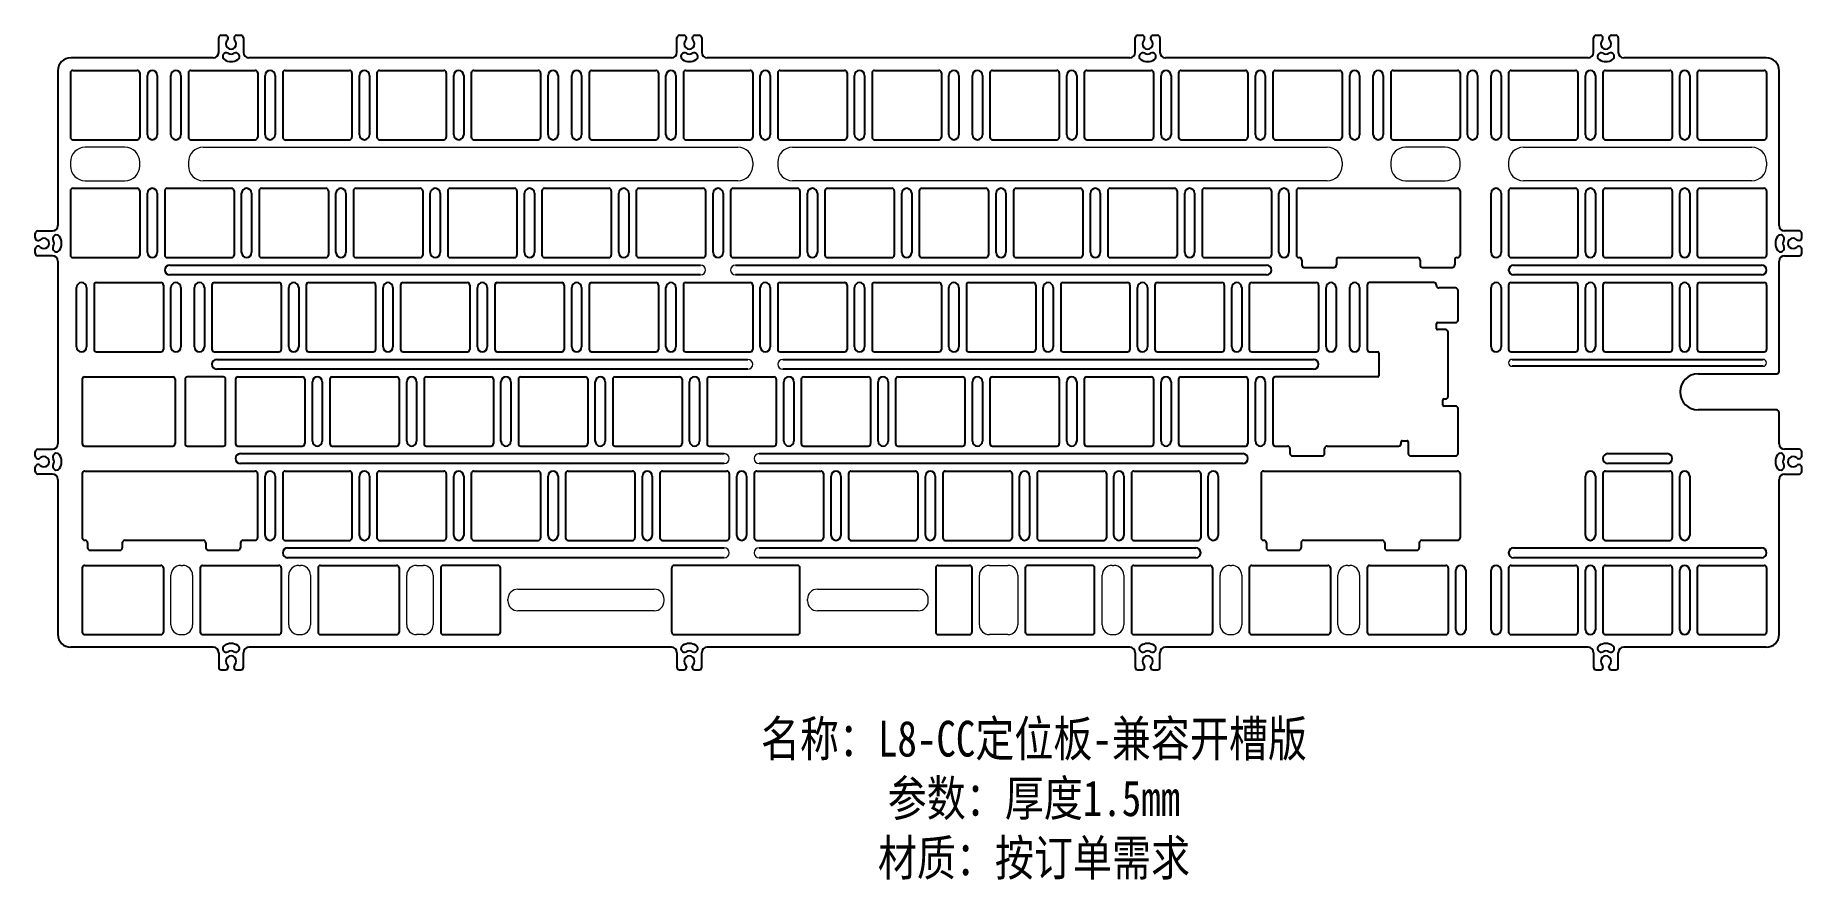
# Model space of a CAD drawing. Header units: millimetres. Extents: x 13785 to 14142, y -368 to -197.
import ezdxf

# ---------------------------------------------------------------- set-up
doc = ezdxf.new("R2010")
doc.units = ezdxf.units.MM
doc.layers.add('图框', color=7, linetype='Continuous')
doc.layers.add('标注', color=3, linetype='Continuous', lineweight=9)
doc.styles.add('宋体', font='', dxfattribs={"width": 0.8})
doc.styles.get('宋体').set_extended_font_data('SimSun')

msp = doc.modelspace()

# ---------------------------------------------------------------- texts
at = {"layer": '图框', "insert": (13987.15, -351.99), "char_height": 7.2236, "width": 176.8813, "attachment_point": 5, "style": '宋体'}
msp.add_mtext('{\\C2;名称：L8-CC定位板-兼容开槽版\\P参数：厚度1.5mm\\P材质：按订单需求}', dxfattribs=at)

# ---------------------------------------------------------------- blocks, each defined once
blk = doc.blocks.new('dwbhcjjrk')
at = {"color": 7, "linetype": 'Continuous'}
for p, q in [((45104.66, -5208.81), (45104.66, -5221.81)), ((45118.16, -5208.31), (45105.16, -5208.31)), ((45118.66, -5208.9), (45118.66, -5208.81)), ((45122.52, -5209.4), (45119.16, -5209.4)), ((45123.02, -5215.9), (45123.02, -5209.9)), ((45118.66, -5217.63), (45118.66, -5216.6)), ((45118.86, -5216.4), (45122.52, -5216.4)), ((45120.52, -5217.83), (45118.86, -5217.83)), ((45121.02, -5231.33), (45121.02, -5218.33)), ((45105.16, -5222.31), (45106.82, -5222.31)), ((45107.02, -5222.51), (45107.02, -5227.16)), ((45085.61, -5227.86), (45085.61, -5240.86)), ((45106.82, -5227.36), (45086.11, -5227.36)), ((45119.95, -5233.07), (45119.95, -5232.03)), ((45120.15, -5231.83), (45120.52, -5231.83)), ((45122.52, -5233.27), (45120.15, -5233.27)), ((45123.02, -5242.86), (45123.02, -5233.77)), ((45086.11, -5241.36), (45088.57, -5241.36)), ((45096.57, -5241.36), (45111.01, -5241.36)), ((45111.51, -5240.86), (45111.51, -5240.47)), ((45111.71, -5240.27), (45112.75, -5240.27)), ((45112.95, -5240.47), (45112.95, -5242.86)), ((45089.07, -5241.86), (45089.07, -5242.86)), ((45089.57, -5243.36), (45095.57, -5243.36)), ((45096.07, -5242.86), (45096.07, -5241.86)), ((45113.45, -5243.36), (45122.52, -5243.36))]:
    blk.add_line(p, q, dxfattribs=at)
for centre, radius, start, end in [((45105.16, -5208.81), 0.5, 90, 180), ((45118.16, -5208.81), 0.5, 0, 90), ((45119.16, -5208.9), 0.5, 180, 270), ((45122.52, -5209.9), 0.5, 0, 90), ((45118.86, -5216.6), 0.2, 90, 180), ((45122.52, -5215.9), 0.5, 270, 0), ((45118.86, -5217.63), 0.2, 180, 270), ((45120.52, -5218.33), 0.5, 0, 90), ((45105.16, -5221.81), 0.5, 180, 270), ((45106.82, -5222.51), 0.2, 0, 90), ((45106.82, -5227.16), 0.2, 270, 0), ((45086.11, -5227.86), 0.5, 90, 180), ((45120.15, -5232.03), 0.2, 90, 180), ((45120.15, -5233.07), 0.2, 180, 270), ((45120.52, -5231.33), 0.5, 270, 0), ((45122.52, -5233.77), 0.5, 0, 90), ((45086.11, -5240.86), 0.5, 180, 270), ((45088.57, -5241.86), 0.5, 0, 90), ((45096.57, -5241.86), 0.5, 90, 180), ((45111.01, -5240.86), 0.5, 270, 0), ((45111.71, -5240.47), 0.2, 90, 180), ((45112.75, -5240.47), 0.2, 0, 90), ((45089.57, -5242.86), 0.5, 180, 270), ((45095.57, -5242.86), 0.5, 270, 0), ((45113.45, -5242.86), 0.5, 180, 270), ((45122.52, -5242.86), 0.5, 270, 0)]:
    blk.add_arc(centre, radius, start, end, dxfattribs=at)
blk = doc.blocks.new('zsjrkk')
at = {"color": 7}
for p, q in [((45276.46, -5380.32), (45276.46, -5393.32)), ((45276.96, -5379.82), (45311.39, -5379.82)), ((45311.89, -5380.32), (45311.89, -5393.32)), ((45276.96, -5393.82), (45277.05, -5393.82)), ((45277.55, -5394.32), (45277.55, -5395.32)), ((45284.55, -5394.32), (45284.55, -5395.32)), ((45285.05, -5393.82), (45300.93, -5393.82)), ((45301.43, -5394.32), (45301.43, -5395.32)), ((45308.43, -5394.32), (45308.43, -5395.32)), ((45308.93, -5393.82), (45311.39, -5393.82)), ((45278.05, -5395.82), (45284.05, -5395.82)), ((45301.93, -5395.82), (45307.93, -5395.82))]:
    blk.add_line(p, q, dxfattribs=at)
for centre, start, end in [((45276.96, -5380.32), 90, 180), ((45311.39, -5380.32), 0, 90), ((45276.96, -5393.32), 180, 270), ((45277.05, -5394.32), 0, 90), ((45285.05, -5394.32), 90, 180), ((45300.93, -5394.32), 0, 90), ((45308.93, -5394.32), 90, 180), ((45311.39, -5393.32), 270, 0), ((45278.05, -5395.32), 180, 270), ((45284.05, -5395.32), 270, 0), ((45301.93, -5395.32), 180, 270), ((45307.93, -5395.32), 270, 0)]:
    blk.add_arc(centre, 0.5, start, end, dxfattribs=at)
blk = doc.blocks.new('tgjrkk')
at = {"color": 7}
for p, q in [((45403.93, -5423.5), (45403.93, -5436.5)), ((45404.43, -5423), (45436.48, -5423)), ((45436.98, -5423.5), (45436.98, -5436.5)), ((45404.43, -5437), (45404.51, -5437)), ((45405.01, -5437.5), (45405.01, -5438.5)), ((45412.01, -5437.5), (45412.01, -5438.5)), ((45412.51, -5437), (45428.39, -5437)), ((45428.89, -5437.5), (45428.89, -5438.5)), ((45435.89, -5437.5), (45435.89, -5438.5)), ((45436.39, -5437), (45436.48, -5437)), ((45405.51, -5439), (45411.51, -5439)), ((45429.39, -5439), (45435.39, -5439))]:
    blk.add_line(p, q, dxfattribs=at)
for centre, start, end in [((45404.43, -5423.5), 90, 180), ((45436.48, -5423.5), 0, 90), ((45404.43, -5436.5), 180, 270), ((45404.51, -5437.5), 0, 90), ((45412.51, -5437.5), 90, 180), ((45428.39, -5437.5), 0, 90), ((45436.39, -5437.5), 90, 180), ((45436.48, -5436.5), 270, 0), ((45405.51, -5438.5), 180, 270), ((45411.51, -5438.5), 270, 0), ((45429.39, -5438.5), 180, 270), ((45435.39, -5438.5), 270, 0)]:
    blk.add_arc(centre, 0.5, start, end, dxfattribs=at)
blk = doc.blocks.new('ysjrzkk')
at = {"color": 7}
for p, q in [((45482.37, -5519.48), (45521.57, -5519.48)), ((45481.87, -5519.98), (45481.87, -5532.98)), ((45522.07, -5519.98), (45522.07, -5532.98)), ((45482.37, -5533.48), (45482.46, -5533.48)), ((45482.96, -5533.98), (45482.96, -5534.98)), ((45489.96, -5533.98), (45489.96, -5534.98)), ((45490.46, -5533.48), (45506.34, -5533.48)), ((45506.84, -5533.98), (45506.84, -5534.98)), ((45513.84, -5533.98), (45513.84, -5534.98)), ((45514.34, -5533.48), (45521.57, -5533.48)), ((45483.46, -5535.48), (45489.46, -5535.48)), ((45507.34, -5535.48), (45513.34, -5535.48))]:
    blk.add_line(p, q, dxfattribs=at)
for centre, start, end in [((45482.37, -5519.98), 90, 180), ((45521.57, -5519.98), 0, 90), ((45482.37, -5532.98), 180, 270), ((45482.46, -5533.98), 0, 90), ((45490.46, -5533.98), 90, 180), ((45506.34, -5533.98), 0, 90), ((45514.34, -5533.98), 90, 180), ((45521.57, -5532.98), 270, 0), ((45483.46, -5534.98), 180, 270), ((45489.46, -5534.98), 270, 0), ((45507.34, -5534.98), 180, 270), ((45513.34, -5534.98), 270, 0)]:
    blk.add_arc(centre, 0.5, start, end, dxfattribs=at)

# ---------------------------------------------------------------- linework, layer by layer
at = {"color": 7, "linetype": 'Continuous'}
for p, q in [((13822.47, -200.85), (13822.47, -197.9)), ((13822.97, -197.4), (13823.87, -197.4)), ((13824.37, -198.06), (13824.37, -197.9)), ((13825.57, -197.9), (13825.57, -198.06)), ((13826.07, -197.4), (13826.97, -197.4)), ((13827.47, -197.9), (13827.47, -200.85)), ((13915.04, -200.85), (13915.04, -197.9)), ((13915.54, -197.4), (13916.44, -197.4)), ((13916.94, -198.06), (13916.94, -197.9)), ((13918.14, -197.9), (13918.14, -198.06)), ((13918.64, -197.4), (13919.54, -197.4)), ((13920.04, -197.9), (13920.04, -200.85)), ((14007.61, -200.85), (14007.61, -197.9)), ((14008.11, -197.4), (14009.01, -197.4)), ((14009.51, -198.06), (14009.51, -197.9)), ((14010.71, -197.9), (14010.71, -198.06)), ((14011.21, -197.4), (14012.11, -197.4)), ((14012.61, -197.9), (14012.61, -200.85)), ((14100.19, -200.85), (14100.19, -197.9)), ((14100.69, -197.4), (14101.59, -197.4)), ((14102.09, -198.06), (14102.09, -197.9)), ((14103.29, -197.9), (14103.29, -198.06)), ((14103.79, -197.4), (14104.69, -197.4)), ((14105.19, -197.9), (14105.19, -200.85)), ((13821.37, -201.95), (13792.57, -201.95)), ((13913.94, -201.95), (13828.57, -201.95)), ((14006.51, -201.95), (13921.14, -201.95)), ((14099.09, -201.95), (14013.71, -201.95)), ((14135.09, -201.95), (14106.29, -201.95)), ((13789.97, -204.55), (13789.97, -235.85)), ((13792.52, -205), (13792.52, -218)), ((13793.02, -204.5), (13806.02, -204.5)), ((13806.52, -205), (13806.52, -218)), ((13816.34, -205), (13816.34, -218)), ((13816.84, -204.5), (13829.84, -204.5)), ((13830.34, -205), (13830.34, -218)), ((13835.39, -205), (13835.39, -218)), ((13835.89, -204.5), (13848.89, -204.5)), ((13849.39, -205), (13849.39, -218)), ((13854.44, -205), (13854.44, -218)), ((13854.94, -204.5), (13867.94, -204.5)), ((13868.44, -205), (13868.44, -218)), ((13873.49, -205), (13873.49, -218)), ((13873.99, -204.5), (13886.99, -204.5)), ((13887.49, -205), (13887.49, -218)), ((13897.3, -205), (13897.3, -218)), ((13897.8, -204.5), (13910.8, -204.5)), ((13911.3, -205), (13911.3, -218)), ((13916.35, -205), (13916.35, -218)), ((13916.85, -204.5), (13929.85, -204.5)), ((13930.35, -205), (13930.35, -218)), ((13935.4, -205), (13935.4, -218)), ((13935.9, -204.5), (13948.9, -204.5)), ((13949.4, -205), (13949.4, -218)), ((13954.45, -205), (13954.45, -218)), ((13954.95, -204.5), (13967.95, -204.5)), ((13968.45, -205), (13968.45, -218)), ((13978.26, -205), (13978.26, -218)), ((13978.76, -204.5), (13991.76, -204.5)), ((13992.26, -205), (13992.26, -218)), ((13997.31, -205), (13997.31, -218)), ((13997.81, -204.5), (14010.81, -204.5)), ((14011.31, -205), (14011.31, -218)), ((14016.36, -205), (14016.36, -218)), ((14016.86, -204.5), (14029.86, -204.5)), ((14030.36, -205), (14030.36, -218)), ((14035.41, -205), (14035.41, -218)), ((14035.91, -204.5), (14048.91, -204.5)), ((14049.41, -205), (14049.41, -218)), ((14059.22, -205), (14059.22, -218)), ((14059.72, -204.5), (14072.72, -204.5)), ((14073.22, -205), (14073.22, -218)), ((14083.04, -205), (14083.04, -218)), ((14083.54, -204.5), (14096.54, -204.5)), ((14097.04, -205), (14097.04, -218)), ((14102.09, -205), (14102.09, -218)), ((14102.59, -204.5), (14115.59, -204.5)), ((14116.09, -205), (14116.09, -218)), ((14121.14, -205), (14121.14, -218)), ((14121.64, -204.5), (14134.64, -204.5)), ((14135.14, -205), (14135.14, -218)), ((14137.69, -235.85), (14137.69, -204.55)), ((13793.02, -218.5), (13806.02, -218.5)), ((13816.84, -218.5), (13829.84, -218.5)), ((13835.89, -218.5), (13848.89, -218.5)), ((13854.94, -218.5), (13867.94, -218.5)), ((13873.99, -218.5), (13886.99, -218.5)), ((13897.8, -218.5), (13910.8, -218.5)), ((13916.85, -218.5), (13929.85, -218.5)), ((13935.9, -218.5), (13948.9, -218.5)), ((13954.95, -218.5), (13967.95, -218.5)), ((13978.76, -218.5), (13991.76, -218.5)), ((13997.81, -218.5), (14010.81, -218.5)), ((14016.86, -218.5), (14029.86, -218.5)), ((14035.91, -218.5), (14048.91, -218.5)), ((14059.72, -218.5), (14072.72, -218.5)), ((14083.54, -218.5), (14096.54, -218.5)), ((14102.59, -218.5), (14115.59, -218.5)), ((14121.64, -218.5), (14134.64, -218.5)), ((13793.02, -228.32), (13806.02, -228.32)), ((13812.07, -228.32), (13825.07, -228.32)), ((13831.12, -228.32), (13844.12, -228.32)), ((13850.17, -228.32), (13863.17, -228.32)), ((13869.22, -228.32), (13882.22, -228.32)), ((13888.27, -228.32), (13901.27, -228.32)), ((13907.32, -228.32), (13920.32, -228.32)), ((13926.37, -228.32), (13939.37, -228.32)), ((13945.42, -228.32), (13958.42, -228.32)), ((13964.47, -228.32), (13977.47, -228.32)), ((13983.52, -228.32), (13996.52, -228.32)), ((14002.57, -228.32), (14015.57, -228.32)), ((14021.62, -228.32), (14034.62, -228.32)), ((14083.54, -228.32), (14096.54, -228.32)), ((14102.59, -228.32), (14115.59, -228.32)), ((14121.64, -228.32), (14134.64, -228.32)), ((13792.52, -228.82), (13792.52, -241.82)), ((13806.52, -228.82), (13806.52, -241.82)), ((13811.57, -228.82), (13811.57, -241.82)), ((13825.57, -228.82), (13825.57, -241.82)), ((13830.62, -228.82), (13830.62, -241.82)), ((13844.62, -228.82), (13844.62, -241.82)), ((13849.67, -228.82), (13849.67, -241.82)), ((13863.67, -228.82), (13863.67, -241.82)), ((13868.72, -228.82), (13868.72, -241.82)), ((13882.72, -228.82), (13882.72, -241.82)), ((13887.77, -228.82), (13887.77, -241.82)), ((13901.77, -228.82), (13901.77, -241.82)), ((13906.82, -228.82), (13906.82, -241.82)), ((13920.82, -228.82), (13920.82, -241.82)), ((13925.87, -228.82), (13925.87, -241.82)), ((13939.87, -228.82), (13939.87, -241.82)), ((13944.92, -228.82), (13944.92, -241.82)), ((13958.92, -228.82), (13958.92, -241.82)), ((13963.97, -228.82), (13963.97, -241.82)), ((13977.97, -228.82), (13977.97, -241.82)), ((13983.02, -228.82), (13983.02, -241.82)), ((13997.02, -228.82), (13997.02, -241.82)), ((14002.07, -228.82), (14002.07, -241.82)), ((14016.07, -228.82), (14016.07, -241.82)), ((14021.12, -228.82), (14021.12, -241.82)), ((14035.12, -228.82), (14035.12, -241.82)), ((14083.04, -228.82), (14083.04, -241.82)), ((14097.04, -228.82), (14097.04, -241.82)), ((14102.09, -228.82), (14102.09, -241.82)), ((14116.09, -228.82), (14116.09, -241.82)), ((14121.14, -228.82), (14121.14, -241.82)), ((14135.14, -228.82), (14135.14, -241.82)), ((13785.42, -238.35), (13785.42, -237.45)), ((13785.92, -236.95), (13788.87, -236.95)), ((13785.92, -238.85), (13786.08, -238.85)), ((14141.74, -236.95), (14138.79, -236.95)), ((14141.74, -238.85), (14141.58, -238.85)), ((14142.24, -238.35), (14142.24, -237.45)), ((13785.42, -241.45), (13785.42, -240.55)), ((13786.08, -240.05), (13785.92, -240.05)), ((13788.87, -241.95), (13785.92, -241.95)), ((13793.02, -242.32), (13806.02, -242.32)), ((13812.07, -242.32), (13825.07, -242.32)), ((13831.12, -242.32), (13844.12, -242.32)), ((13850.17, -242.32), (13863.17, -242.32)), ((13869.22, -242.32), (13882.22, -242.32)), ((13888.27, -242.32), (13901.27, -242.32)), ((13907.32, -242.32), (13920.32, -242.32)), ((13926.37, -242.32), (13939.37, -242.32)), ((13945.42, -242.32), (13958.42, -242.32)), ((13964.47, -242.32), (13977.47, -242.32)), ((13983.52, -242.32), (13996.52, -242.32)), ((14002.57, -242.32), (14015.57, -242.32)), ((14021.62, -242.32), (14034.62, -242.32)), ((14083.54, -242.32), (14096.54, -242.32)), ((14102.59, -242.32), (14115.59, -242.32)), ((14121.64, -242.32), (14134.64, -242.32)), ((14138.79, -241.95), (14141.74, -241.95)), ((14141.58, -240.05), (14141.74, -240.05)), ((14142.24, -241.45), (14142.24, -240.55)), ((13789.97, -243.05), (13789.97, -279.97)), ((14137.69, -265.32), (14137.69, -243.05)), ((13797.29, -247.87), (13797.29, -260.87)), ((13797.79, -247.37), (13810.79, -247.37)), ((13811.29, -247.87), (13811.29, -260.87)), ((13821.1, -247.87), (13821.1, -260.87)), ((13821.6, -247.37), (13834.6, -247.37)), ((13835.1, -247.87), (13835.1, -260.87)), ((13840.15, -247.87), (13840.15, -260.87)), ((13840.65, -247.37), (13853.65, -247.37)), ((13854.15, -247.87), (13854.15, -260.87)), ((13859.2, -247.87), (13859.2, -260.87)), ((13859.7, -247.37), (13872.7, -247.37)), ((13873.2, -247.87), (13873.2, -260.87)), ((13878.25, -247.87), (13878.25, -260.87)), ((13878.75, -247.37), (13891.75, -247.37)), ((13892.25, -247.87), (13892.25, -260.87)), ((13897.3, -247.87), (13897.3, -260.87)), ((13897.8, -247.37), (13910.8, -247.37)), ((13911.3, -247.87), (13911.3, -260.87)), ((13916.35, -247.87), (13916.35, -260.87)), ((13916.85, -247.37), (13929.85, -247.37)), ((13930.35, -247.87), (13930.35, -260.87)), ((13935.4, -247.87), (13935.4, -260.87)), ((13935.9, -247.37), (13948.9, -247.37)), ((13949.4, -247.87), (13949.4, -260.87)), ((13954.45, -247.87), (13954.45, -260.87)), ((13954.95, -247.37), (13967.95, -247.37)), ((13968.45, -247.87), (13968.45, -260.87)), ((13973.5, -247.87), (13973.5, -260.87)), ((13974, -247.37), (13987, -247.37)), ((13987.5, -247.87), (13987.5, -260.87)), ((13992.55, -247.87), (13992.55, -260.87)), ((13993.05, -247.37), (14006.05, -247.37)), ((14006.55, -247.87), (14006.55, -260.87)), ((14011.6, -247.87), (14011.6, -260.87)), ((14012.1, -247.37), (14025.1, -247.37)), ((14025.6, -247.87), (14025.6, -260.87)), ((14030.65, -247.87), (14030.65, -260.87)), ((14031.15, -247.37), (14044.15, -247.37)), ((14044.65, -247.87), (14044.65, -260.87)), ((14083.04, -247.87), (14083.04, -260.87)), ((14083.54, -247.37), (14096.54, -247.37)), ((14097.04, -247.87), (14097.04, -260.87)), ((14102.09, -247.87), (14102.09, -260.87)), ((14102.59, -247.37), (14115.59, -247.37)), ((14116.09, -247.87), (14116.09, -260.87)), ((14121.14, -247.87), (14121.14, -260.87)), ((14121.64, -247.37), (14134.64, -247.37)), ((14135.14, -247.87), (14135.14, -260.87)), ((13797.79, -261.37), (13810.79, -261.37)), ((13821.6, -261.37), (13834.6, -261.37)), ((13840.65, -261.37), (13853.65, -261.37)), ((13859.7, -261.37), (13872.7, -261.37)), ((13878.75, -261.37), (13891.75, -261.37)), ((13897.8, -261.37), (13910.8, -261.37)), ((13916.85, -261.37), (13929.85, -261.37)), ((13935.9, -261.37), (13948.9, -261.37)), ((13954.95, -261.37), (13967.95, -261.37)), ((13974, -261.37), (13987, -261.37)), ((13993.05, -261.37), (14006.05, -261.37)), ((14012.1, -261.37), (14025.1, -261.37)), ((14031.15, -261.37), (14044.15, -261.37)), ((14083.54, -261.37), (14096.54, -261.37)), ((14102.59, -261.37), (14115.59, -261.37)), ((14121.64, -261.37), (14134.64, -261.37)), ((13794.9, -266.92), (13794.9, -279.92)), ((13795.4, -266.42), (13813.17, -266.42)), ((13813.67, -266.92), (13813.67, -279.92)), ((13815.67, -266.92), (13815.67, -279.92)), ((13823.36, -266.42), (13816.17, -266.42)), ((13823.86, -279.92), (13823.86, -266.92)), ((13825.86, -266.92), (13825.86, -279.92)), ((13826.36, -266.42), (13839.36, -266.42)), ((13839.86, -266.92), (13839.86, -279.92)), ((13844.91, -266.92), (13844.91, -279.92)), ((13845.41, -266.42), (13858.41, -266.42)), ((13858.91, -266.92), (13858.91, -279.92)), ((13863.96, -266.92), (13863.96, -279.92)), ((13864.46, -266.42), (13877.46, -266.42)), ((13877.96, -266.92), (13877.96, -279.92)), ((13883.01, -266.92), (13883.01, -279.92)), ((13883.51, -266.42), (13896.51, -266.42)), ((13897.01, -266.92), (13897.01, -279.92)), ((13902.06, -266.92), (13902.06, -279.92)), ((13902.56, -266.42), (13915.56, -266.42)), ((13916.06, -266.92), (13916.06, -279.92)), ((13921.11, -266.92), (13921.11, -279.92)), ((13921.61, -266.42), (13934.61, -266.42)), ((13935.11, -266.92), (13935.11, -279.92)), ((13940.16, -266.92), (13940.16, -279.92)), ((13940.66, -266.42), (13953.66, -266.42)), ((13954.16, -266.92), (13954.16, -279.92)), ((13959.21, -266.92), (13959.21, -279.92)), ((13959.71, -266.42), (13972.71, -266.42)), ((13973.21, -266.92), (13973.21, -279.92)), ((13978.26, -266.92), (13978.26, -279.92)), ((13978.76, -266.42), (13991.76, -266.42)), ((13992.26, -266.92), (13992.26, -279.92)), ((13997.31, -266.92), (13997.31, -279.92)), ((13997.81, -266.42), (14010.81, -266.42)), ((14011.31, -266.92), (14011.31, -279.92)), ((14016.36, -266.92), (14016.36, -279.92)), ((14016.86, -266.42), (14029.86, -266.42)), ((14030.36, -266.92), (14030.36, -279.92)), ((14121.34, -265.82), (14137.19, -265.82)), ((14137.19, -273.12), (14121.34, -273.12)), ((14137.69, -279.97), (14137.69, -273.62)), ((13785.42, -282.47), (13785.42, -281.57)), ((13785.92, -281.07), (13788.87, -281.07)), ((13795.4, -280.42), (13813.17, -280.42)), ((13816.17, -280.42), (13823.36, -280.42)), ((13826.36, -280.42), (13839.36, -280.42)), ((13845.41, -280.42), (13858.41, -280.42)), ((13864.46, -280.42), (13877.46, -280.42)), ((13883.51, -280.42), (13896.51, -280.42)), ((13902.56, -280.42), (13915.56, -280.42)), ((13921.61, -280.42), (13934.61, -280.42)), ((13940.66, -280.42), (13953.66, -280.42)), ((13959.71, -280.42), (13972.71, -280.42)), ((13978.76, -280.42), (13991.76, -280.42)), ((13997.81, -280.42), (14010.81, -280.42)), ((14016.86, -280.42), (14029.86, -280.42)), ((14141.74, -281.07), (14138.79, -281.07)), ((14142.24, -282.47), (14142.24, -281.57)), ((13785.42, -285.57), (13785.42, -284.67)), ((13785.92, -282.97), (13786.08, -282.97)), ((13786.08, -284.17), (13785.92, -284.17)), ((14141.74, -282.97), (14141.58, -282.97)), ((14141.58, -284.17), (14141.74, -284.17)), ((14142.24, -285.57), (14142.24, -284.67)), ((13788.87, -286.07), (13785.92, -286.07)), ((13789.97, -287.17), (13789.97, -318.47)), ((13835.39, -285.97), (13835.39, -298.97)), ((13835.89, -285.47), (13848.89, -285.47)), ((13849.39, -285.97), (13849.39, -298.97)), ((13854.44, -285.97), (13854.44, -298.97)), ((13854.94, -285.47), (13867.94, -285.47)), ((13868.44, -285.97), (13868.44, -298.97)), ((13873.49, -285.97), (13873.49, -298.97)), ((13873.99, -285.47), (13886.99, -285.47)), ((13887.49, -285.97), (13887.49, -298.97)), ((13892.54, -285.97), (13892.54, -298.97)), ((13893.04, -285.47), (13906.04, -285.47)), ((13906.54, -285.97), (13906.54, -298.97)), ((13911.59, -285.97), (13911.59, -298.97)), ((13912.09, -285.47), (13925.09, -285.47)), ((13925.59, -285.97), (13925.59, -298.97)), ((13930.64, -285.97), (13930.64, -298.97)), ((13931.14, -285.47), (13944.14, -285.47)), ((13944.64, -285.97), (13944.64, -298.97)), ((13949.69, -285.97), (13949.69, -298.97)), ((13950.19, -285.47), (13963.19, -285.47)), ((13963.69, -285.97), (13963.69, -298.97)), ((13968.74, -285.97), (13968.74, -298.97)), ((13969.24, -285.47), (13982.24, -285.47)), ((13982.74, -285.97), (13982.74, -298.97)), ((13987.79, -285.97), (13987.79, -298.97)), ((13988.29, -285.47), (14001.29, -285.47)), ((14001.79, -285.97), (14001.79, -298.97)), ((14006.84, -285.97), (14006.84, -298.97)), ((14007.34, -285.47), (14020.34, -285.47)), ((14020.84, -285.97), (14020.84, -298.97)), ((14102.09, -285.97), (14102.09, -298.97)), ((14102.59, -285.47), (14115.59, -285.47)), ((14116.09, -285.97), (14116.09, -298.97)), ((14137.69, -318.47), (14137.69, -287.17)), ((14138.79, -286.07), (14141.74, -286.07)), ((13835.89, -299.47), (13848.89, -299.47)), ((13854.94, -299.47), (13867.94, -299.47)), ((13873.99, -299.47), (13886.99, -299.47)), ((13893.04, -299.47), (13906.04, -299.47)), ((13912.09, -299.47), (13925.09, -299.47)), ((13931.14, -299.47), (13944.14, -299.47)), ((13950.19, -299.47), (13963.19, -299.47)), ((13969.24, -299.47), (13982.24, -299.47)), ((13988.29, -299.47), (14001.29, -299.47)), ((14007.34, -299.47), (14020.34, -299.47)), ((14102.59, -299.47), (14115.59, -299.47)), ((13794.9, -305.02), (13794.9, -318.02)), ((13795.4, -304.52), (13810.79, -304.52)), ((13811.29, -305.02), (13811.29, -318.02)), ((13818.72, -305.02), (13818.72, -318.02)), ((13819.22, -304.52), (13834.6, -304.52)), ((13835.1, -305.02), (13835.1, -318.02)), ((13842.53, -305.02), (13842.53, -318.02)), ((13843.03, -304.52), (13858.41, -304.52)), ((13858.91, -305.02), (13858.91, -318.02)), ((13867.32, -305.02), (13867.32, -318.02)), ((13878.87, -304.52), (13867.82, -304.52)), ((13879.37, -318.02), (13879.37, -305.02)), ((13913.97, -318.02), (13913.97, -305.02)), ((13939.37, -304.52), (13914.47, -304.52)), ((13939.87, -318.02), (13939.87, -305.02)), ((13967.32, -305.02), (13967.32, -318.02)), ((13967.82, -304.52), (13974.12, -304.52)), ((13974.62, -305.02), (13974.62, -318.02)), ((13985.4, -305.02), (13985.4, -318.02)), ((13998.9, -304.52), (13985.9, -304.52)), ((13999.4, -318.02), (13999.4, -305.02)), ((14006.84, -305.02), (14006.84, -318.02)), ((14007.34, -304.52), (14022.72, -304.52)), ((14023.22, -305.02), (14023.22, -318.02)), ((14030.65, -305.02), (14030.65, -318.02)), ((14031.15, -304.52), (14046.53, -304.52)), ((14047.03, -305.02), (14047.03, -318.02)), ((14054.46, -305.02), (14054.46, -318.02)), ((14054.96, -304.52), (14070.34, -304.52)), ((14070.84, -305.02), (14070.84, -318.02)), ((14083.04, -305.02), (14083.04, -318.02)), ((14083.54, -304.52), (14096.54, -304.52)), ((14097.04, -305.02), (14097.04, -318.02)), ((14102.09, -305.02), (14102.09, -318.02)), ((14102.59, -304.52), (14115.59, -304.52)), ((14116.09, -305.02), (14116.09, -318.02)), ((14121.14, -305.02), (14121.14, -318.02)), ((14121.64, -304.52), (14134.64, -304.52)), ((14135.14, -305.02), (14135.14, -318.02)), ((13821.37, -321.07), (13792.57, -321.07)), ((13795.4, -318.52), (13810.79, -318.52)), ((13819.22, -318.52), (13834.6, -318.52)), ((13913.94, -321.07), (13828.57, -321.07)), ((13843.03, -318.52), (13858.41, -318.52)), ((13867.82, -318.52), (13878.88, -318.52)), ((13914.47, -318.52), (13939.37, -318.52)), ((14006.51, -321.07), (13921.14, -321.07)), ((13967.82, -318.52), (13974.12, -318.52)), ((13985.9, -318.52), (13998.9, -318.52)), ((14007.34, -318.52), (14022.72, -318.52)), ((14099.09, -321.07), (14013.71, -321.07)), ((14031.15, -318.52), (14046.53, -318.52)), ((14054.96, -318.52), (14070.34, -318.52)), ((14083.54, -318.52), (14096.54, -318.52)), ((14102.59, -318.52), (14115.59, -318.52)), ((14135.09, -321.07), (14106.29, -321.07)), ((14121.64, -318.52), (14134.64, -318.52)), ((13822.47, -322.17), (13822.47, -325.12)), ((13827.47, -325.12), (13827.47, -322.17)), ((13915.04, -322.17), (13915.04, -325.12)), ((13920.04, -325.12), (13920.04, -322.17)), ((14007.61, -322.17), (14007.61, -325.12)), ((14012.61, -325.12), (14012.61, -322.17)), ((14100.19, -322.17), (14100.19, -325.12)), ((14105.19, -325.12), (14105.19, -322.17)), ((13822.97, -325.62), (13823.87, -325.62)), ((13824.37, -324.96), (13824.37, -325.12)), ((13825.57, -325.12), (13825.57, -324.96)), ((13826.07, -325.62), (13826.97, -325.62)), ((13915.54, -325.62), (13916.44, -325.62)), ((13916.94, -324.96), (13916.94, -325.12)), ((13918.14, -325.12), (13918.14, -324.96)), ((13918.64, -325.62), (13919.54, -325.62)), ((14008.11, -325.62), (14009.01, -325.62)), ((14009.51, -324.96), (14009.51, -325.12)), ((14010.71, -325.12), (14010.71, -324.96)), ((14011.21, -325.62), (14012.11, -325.62)), ((14100.69, -325.62), (14101.59, -325.62)), ((14102.09, -324.96), (14102.09, -325.12)), ((14103.29, -325.12), (14103.29, -324.96)), ((14103.79, -325.62), (14104.69, -325.62))]:
    msp.add_line(p, q, dxfattribs=at)
at = {"color": 2, "linetype": 'Continuous'}
for p, q in [((13808.05, -217.5), (13808.05, -205.5)), ((13810.05, -205.5), (13810.05, -217.5)), ((13812.81, -217.5), (13812.81, -205.5)), ((13814.81, -205.5), (13814.81, -217.5)), ((13831.86, -217.5), (13831.86, -205.5)), ((13833.86, -205.5), (13833.86, -217.5)), ((13850.91, -217.5), (13850.91, -205.5)), ((13852.91, -205.5), (13852.91, -217.5)), ((13869.96, -217.5), (13869.96, -205.5)), ((13871.96, -205.5), (13871.96, -217.5)), ((13889.01, -217.5), (13889.01, -205.5)), ((13891.01, -205.5), (13891.01, -217.5)), ((13893.77, -217.5), (13893.77, -205.5)), ((13895.77, -205.5), (13895.77, -217.5)), ((13912.82, -217.5), (13912.82, -205.5)), ((13914.82, -205.5), (13914.82, -217.5)), ((13931.87, -217.5), (13931.87, -205.5)), ((13933.87, -205.5), (13933.87, -217.5)), ((13950.92, -217.5), (13950.92, -205.5)), ((13952.92, -205.5), (13952.92, -217.5)), ((13969.97, -217.5), (13969.97, -205.5)), ((13971.97, -205.5), (13971.97, -217.5)), ((13974.74, -217.5), (13974.74, -205.5)), ((13976.74, -205.5), (13976.74, -217.5)), ((13993.79, -217.5), (13993.79, -205.5)), ((13995.79, -205.5), (13995.79, -217.5)), ((14012.84, -217.5), (14012.84, -205.5)), ((14014.84, -205.5), (14014.84, -217.5)), ((14031.89, -217.5), (14031.89, -205.5)), ((14033.89, -205.5), (14033.89, -217.5)), ((14050.94, -217.5), (14050.94, -205.5)), ((14052.94, -205.5), (14052.94, -217.5)), ((14055.7, -217.5), (14055.7, -205.5)), ((14057.7, -205.5), (14057.7, -217.5)), ((14074.75, -217.5), (14074.75, -205.5)), ((14076.75, -205.5), (14076.75, -217.5)), ((14079.51, -217.5), (14079.51, -205.5)), ((14081.51, -205.5), (14081.51, -217.5)), ((14098.56, -217.5), (14098.56, -205.5)), ((14100.56, -205.5), (14100.56, -217.5)), ((14117.61, -217.5), (14117.61, -205.5)), ((14119.61, -205.5), (14119.61, -217.5)), ((13808.05, -241.32), (13808.05, -229.32)), ((13810.05, -229.32), (13810.05, -241.32)), ((13827.1, -241.32), (13827.1, -229.32)), ((13829.1, -229.32), (13829.1, -241.32)), ((13846.15, -241.32), (13846.15, -229.32)), ((13848.15, -229.32), (13848.15, -241.32)), ((13865.2, -241.32), (13865.2, -229.32)), ((13867.2, -229.32), (13867.2, -241.32)), ((13884.25, -241.32), (13884.25, -229.32)), ((13886.25, -229.32), (13886.25, -241.32)), ((13903.3, -241.32), (13903.3, -229.32)), ((13905.3, -229.32), (13905.3, -241.32)), ((13922.35, -241.32), (13922.35, -229.32)), ((13924.35, -229.32), (13924.35, -241.32)), ((13941.4, -241.32), (13941.4, -229.32)), ((13943.4, -229.32), (13943.4, -241.32)), ((13960.45, -241.32), (13960.45, -229.32)), ((13962.45, -229.32), (13962.45, -241.32)), ((13979.5, -241.32), (13979.5, -229.32)), ((13981.5, -229.32), (13981.5, -241.32)), ((13998.55, -241.32), (13998.55, -229.32)), ((14000.55, -229.32), (14000.55, -241.32)), ((14017.6, -241.32), (14017.6, -229.32)), ((14019.6, -229.32), (14019.6, -241.32)), ((14036.65, -241.32), (14036.65, -229.32)), ((14038.65, -229.32), (14038.65, -241.32)), ((14079.51, -241.32), (14079.51, -229.32)), ((14081.51, -229.32), (14081.51, -241.32)), ((14098.56, -241.32), (14098.56, -229.32)), ((14100.56, -229.32), (14100.56, -241.32)), ((14117.61, -241.32), (14117.61, -229.32)), ((14119.61, -229.32), (14119.61, -241.32)), ((13812.57, -243.84), (13919.82, -243.84)), ((13919.82, -245.84), (13812.57, -245.84)), ((13926.87, -243.84), (14034.12, -243.84)), ((14034.12, -245.84), (13926.87, -245.84)), ((14084.04, -243.84), (14134.14, -243.84)), ((14134.14, -245.84), (14084.04, -245.84)), ((13793.76, -260.37), (13793.76, -248.37)), ((13795.76, -248.37), (13795.76, -260.37)), ((13812.81, -260.37), (13812.81, -248.37)), ((13814.81, -248.37), (13814.81, -260.37)), ((13817.57, -260.37), (13817.57, -248.37)), ((13819.57, -248.37), (13819.57, -260.37)), ((13836.62, -260.37), (13836.62, -248.37)), ((13838.62, -248.37), (13838.62, -260.37)), ((13855.67, -260.37), (13855.67, -248.37)), ((13857.67, -248.37), (13857.67, -260.37)), ((13874.72, -260.37), (13874.72, -248.37)), ((13876.72, -248.37), (13876.72, -260.37)), ((13893.77, -260.37), (13893.77, -248.37)), ((13895.77, -248.37), (13895.77, -260.37)), ((13912.82, -260.37), (13912.82, -248.37)), ((13914.82, -248.37), (13914.82, -260.37)), ((13931.87, -260.37), (13931.87, -248.37)), ((13933.87, -248.37), (13933.87, -260.37)), ((13950.92, -260.37), (13950.92, -248.37)), ((13952.92, -248.37), (13952.92, -260.37)), ((13969.97, -260.37), (13969.97, -248.37)), ((13971.97, -248.37), (13971.97, -260.37)), ((13989.02, -260.37), (13989.02, -248.37)), ((13991.02, -248.37), (13991.02, -260.37)), ((14008.07, -260.37), (14008.07, -248.37)), ((14010.07, -248.37), (14010.07, -260.37)), ((14027.12, -260.37), (14027.12, -248.37)), ((14029.12, -248.37), (14029.12, -260.37)), ((14046.17, -260.37), (14046.17, -248.37)), ((14048.17, -248.37), (14048.17, -260.37)), ((14050.94, -260.37), (14050.94, -248.37)), ((14052.94, -248.37), (14052.94, -260.37)), ((14079.51, -260.37), (14079.51, -248.37)), ((14081.51, -248.37), (14081.51, -260.37)), ((14098.56, -260.37), (14098.56, -248.37)), ((14100.56, -248.37), (14100.56, -260.37)), ((14117.61, -260.37), (14117.61, -248.37)), ((14119.61, -248.37), (14119.61, -260.37)), ((13822.1, -262.89), (13929.35, -262.89)), ((13936.4, -262.89), (14043.65, -262.89)), ((14083.74, -262.89), (14134.44, -262.89)), ((13929.35, -264.89), (13822.1, -264.89)), ((13841.39, -279.42), (13841.39, -267.42)), ((13843.39, -267.42), (13843.39, -279.42)), ((13860.44, -279.42), (13860.44, -267.42)), ((13862.44, -267.42), (13862.44, -279.42)), ((13879.49, -279.42), (13879.49, -267.42)), ((13881.49, -267.42), (13881.49, -279.42)), ((13898.54, -279.42), (13898.54, -267.42)), ((13900.54, -267.42), (13900.54, -279.42)), ((13917.59, -279.42), (13917.59, -267.42)), ((13919.59, -267.42), (13919.59, -279.42)), ((14043.65, -264.89), (13936.4, -264.89)), ((13936.64, -279.42), (13936.64, -267.42)), ((13938.64, -267.42), (13938.64, -279.42)), ((13955.69, -279.42), (13955.69, -267.42)), ((13957.69, -267.42), (13957.69, -279.42)), ((13974.74, -279.42), (13974.74, -267.42)), ((13976.74, -267.42), (13976.74, -279.42)), ((13993.79, -279.42), (13993.79, -267.42)), ((13995.79, -267.42), (13995.79, -279.42)), ((14012.84, -279.42), (14012.84, -267.42)), ((14014.84, -267.42), (14014.84, -279.42)), ((14031.89, -279.42), (14031.89, -267.42)), ((14033.89, -267.42), (14033.89, -279.42)), ((14134.44, -264.29), (14083.74, -264.29)), ((13826.86, -281.94), (13924.59, -281.94)), ((13924.59, -283.94), (13826.86, -283.94)), ((13931.64, -281.94), (14029.36, -281.94)), ((14029.36, -283.94), (13931.64, -283.94)), ((14103.09, -281.94), (14115.09, -281.94)), ((14115.09, -283.94), (14103.09, -283.94)), ((13831.86, -298.47), (13831.86, -286.47)), ((13833.86, -286.47), (13833.86, -298.47)), ((13850.91, -298.47), (13850.91, -286.47)), ((13852.91, -286.47), (13852.91, -298.47)), ((13869.96, -298.47), (13869.96, -286.47)), ((13871.96, -286.47), (13871.96, -298.47)), ((13889.01, -298.47), (13889.01, -286.47)), ((13891.01, -286.47), (13891.01, -298.47)), ((13908.06, -298.47), (13908.06, -286.47)), ((13910.06, -286.47), (13910.06, -298.47)), ((13927.11, -298.47), (13927.11, -286.47)), ((13929.11, -286.47), (13929.11, -298.47)), ((13946.16, -298.47), (13946.16, -286.47)), ((13948.16, -286.47), (13948.16, -298.47)), ((13965.21, -298.47), (13965.21, -286.47)), ((13967.21, -286.47), (13967.21, -298.47)), ((13984.26, -298.47), (13984.26, -286.47)), ((13986.26, -286.47), (13986.26, -298.47)), ((14003.31, -298.47), (14003.31, -286.47)), ((14005.31, -286.47), (14005.31, -298.47)), ((14022.36, -298.47), (14022.36, -286.47)), ((14024.36, -286.47), (14024.36, -298.47)), ((14098.56, -298.47), (14098.56, -286.47)), ((14100.56, -286.47), (14100.56, -298.47)), ((14117.61, -298.47), (14117.61, -286.47)), ((14119.61, -286.47), (14119.61, -298.47)), ((13836.39, -300.99), (13924.59, -300.99)), ((13924.59, -302.99), (13836.39, -302.99)), ((13931.64, -300.99), (14019.84, -300.99)), ((14019.84, -302.99), (13931.64, -302.99)), ((14084.04, -300.99), (14134.14, -300.99)), ((14134.14, -302.99), (14084.04, -302.99)), ((14072.37, -317.52), (14072.37, -305.52)), ((14074.37, -305.52), (14074.37, -317.52)), ((14079.51, -317.52), (14079.51, -305.52)), ((14081.51, -305.52), (14081.51, -317.52)), ((14098.56, -317.52), (14098.56, -305.52)), ((14100.56, -305.52), (14100.56, -317.52)), ((14117.61, -317.52), (14117.61, -305.52)), ((14119.61, -305.52), (14119.61, -317.52))]:
    msp.add_line(p, q, dxfattribs=at)
at = {"color": 7, "linetype": 'Continuous'}
for centre, radius, start, end in [((13822.97, -197.9), 0.5, 90, 180), ((13823.87, -197.9), 0.5, 360, 90), ((13824.97, -199.15), 1.05, 135.2111, 44.7937), ((13823.87, -198.06), 0.5, 315.2111, 0), ((13826.07, -197.9), 0.5, 90, 180), ((13826.07, -198.06), 0.5, 180, 224.7937), ((13826.97, -197.9), 0.5, 0, 90), ((13915.54, -197.9), 0.5, 90, 180), ((13916.44, -197.9), 0.5, 360, 90), ((13917.54, -199.15), 1.05, 135.2111, 44.7937), ((13916.44, -198.06), 0.5, 315.2111, 0), ((13918.64, -197.9), 0.5, 90, 180), ((13918.64, -198.06), 0.5, 180, 224.7937), ((13919.54, -197.9), 0.5, 0, 90), ((14008.11, -197.9), 0.5, 90, 180), ((14009.01, -197.9), 0.5, 360, 90), ((14010.11, -199.15), 1.05, 135.2111, 44.7937), ((14009.01, -198.06), 0.5, 315.2111, 0), ((14011.21, -197.9), 0.5, 90, 180), ((14011.21, -198.06), 0.5, 180, 224.7937), ((14012.11, -197.9), 0.5, 0, 90), ((14100.69, -197.9), 0.5, 90, 180), ((14101.59, -197.9), 0.5, 360, 90), ((14102.69, -199.15), 1.05, 135.2111, 44.7937), ((14101.59, -198.06), 0.5, 315.2111, 0), ((14103.79, -197.9), 0.5, 90, 180), ((14103.79, -198.06), 0.5, 180, 224.7937), ((14104.69, -197.9), 0.5, 0, 90), ((13792.57, -204.55), 2.6, 90, 179.9999), ((13821.37, -200.85), 1.1, 270, 0), ((13828.57, -200.85), 1.1, 180, 270), ((13913.94, -200.85), 1.1, 270, 0), ((13921.14, -200.85), 1.1, 180, 270), ((14006.51, -200.85), 1.1, 270, 0), ((14013.71, -200.85), 1.1, 180, 270), ((14099.09, -200.85), 1.1, 270, 0), ((14106.29, -200.85), 1.1, 180, 270), ((14135.09, -204.55), 2.6, 0.0001, 90), ((13793.02, -205), 0.5, 90, 180), ((13806.02, -205), 0.5, 0, 90), ((13816.84, -205), 0.5, 90, 180), ((13829.84, -205), 0.5, 0, 90), ((13835.89, -205), 0.5, 90, 180), ((13848.89, -205), 0.5, 0, 90), ((13854.94, -205), 0.5, 90, 180), ((13867.94, -205), 0.5, 0, 90), ((13873.99, -205), 0.5, 90, 180), ((13886.99, -205), 0.5, 0, 90), ((13897.8, -205), 0.5, 90, 180), ((13910.8, -205), 0.5, 0, 90), ((13916.85, -205), 0.5, 90, 180), ((13929.85, -205), 0.5, 0, 90), ((13935.9, -205), 0.5, 90, 180), ((13948.9, -205), 0.5, 0, 90), ((13954.95, -205), 0.5, 90, 180), ((13967.95, -205), 0.5, 0, 90), ((13978.76, -205), 0.5, 90, 180), ((13991.76, -205), 0.5, 0, 90), ((13997.81, -205), 0.5, 90, 180), ((14010.81, -205), 0.5, 0, 90), ((14016.86, -205), 0.5, 90, 180), ((14029.86, -205), 0.5, 0, 90), ((14035.91, -205), 0.5, 90, 180), ((14048.91, -205), 0.5, 0, 90), ((14059.72, -205), 0.5, 90, 180), ((14072.72, -205), 0.5, 0, 90), ((14083.54, -205), 0.5, 90, 180), ((14096.54, -205), 0.5, 0, 90), ((14102.59, -205), 0.5, 90, 180), ((14115.59, -205), 0.5, 0, 90), ((14121.64, -205), 0.5, 90, 180), ((14134.64, -205), 0.5, 0, 90), ((13793.02, -218), 0.5, 180, 270), ((13806.02, -218), 0.5, 270, 0), ((13816.84, -218), 0.5, 180, 270), ((13829.84, -218), 0.5, 270, 0), ((13835.89, -218), 0.5, 180, 270), ((13848.89, -218), 0.5, 270, 0), ((13854.94, -218), 0.5, 180, 270), ((13867.94, -218), 0.5, 270, 0), ((13873.99, -218), 0.5, 180, 270), ((13886.99, -218), 0.5, 270, 0), ((13897.8, -218), 0.5, 180, 270), ((13910.8, -218), 0.5, 270, 0), ((13916.85, -218), 0.5, 180, 270), ((13929.85, -218), 0.5, 270, 0), ((13935.9, -218), 0.5, 180, 270), ((13948.9, -218), 0.5, 270, 0), ((13954.95, -218), 0.5, 180, 270), ((13967.95, -218), 0.5, 270, 0), ((13978.76, -218), 0.5, 180, 270), ((13991.76, -218), 0.5, 270, 0), ((13997.81, -218), 0.5, 180, 270), ((14010.81, -218), 0.5, 270, 0), ((14016.86, -218), 0.5, 180, 270), ((14029.86, -218), 0.5, 270, 0), ((14035.91, -218), 0.5, 180, 270), ((14048.91, -218), 0.5, 270, 0), ((14059.72, -218), 0.5, 180, 270), ((14072.72, -218), 0.5, 270, 0), ((14083.54, -218), 0.5, 180, 270), ((14096.54, -218), 0.5, 270, 0), ((14102.59, -218), 0.5, 180, 270), ((14115.59, -218), 0.5, 270, 0), ((14121.64, -218), 0.5, 180, 270), ((14134.64, -218), 0.5, 270, 0), ((13793.02, -228.82), 0.5, 90, 180), ((13806.02, -228.82), 0.5, 0, 90), ((13812.07, -228.82), 0.5, 90, 180), ((13825.07, -228.82), 0.5, 0, 90), ((13831.12, -228.82), 0.5, 90, 180), ((13844.12, -228.82), 0.5, 0, 90), ((13850.17, -228.82), 0.5, 90, 180), ((13863.17, -228.82), 0.5, 0, 90), ((13869.22, -228.82), 0.5, 90, 180), ((13882.22, -228.82), 0.5, 0, 90), ((13888.27, -228.82), 0.5, 90, 180), ((13901.27, -228.82), 0.5, 0, 90), ((13907.32, -228.82), 0.5, 90, 180), ((13920.32, -228.82), 0.5, 0, 90), ((13926.37, -228.82), 0.5, 90, 180), ((13939.37, -228.82), 0.5, 0, 90), ((13945.42, -228.82), 0.5, 90, 180), ((13958.42, -228.82), 0.5, 0, 90), ((13964.47, -228.82), 0.5, 90, 180), ((13977.47, -228.82), 0.5, 0, 90), ((13983.52, -228.82), 0.5, 90, 180), ((13996.52, -228.82), 0.5, 0, 90), ((14002.57, -228.82), 0.5, 90, 180), ((14015.57, -228.82), 0.5, 0, 90), ((14021.62, -228.82), 0.5, 90, 180), ((14034.62, -228.82), 0.5, 0, 90), ((14083.54, -228.82), 0.5, 90, 180), ((14096.54, -228.82), 0.5, 0, 90), ((14102.59, -228.82), 0.5, 90, 180), ((14115.59, -228.82), 0.5, 0, 90), ((14121.64, -228.82), 0.5, 90, 180), ((14134.64, -228.82), 0.5, 0, 90), ((13785.92, -237.45), 0.5, 90, 180), ((13785.92, -238.35), 0.5, 180, 270), ((13786.08, -238.35), 0.5, 270, 314.7937), ((13787.17, -239.45), 1.05, 225.2111, 134.7937), ((13788.87, -235.85), 1.1, 270, 360), ((14138.79, -235.85), 1.1, 180, 270), ((14140.49, -239.45), 1.05, 45.2063, 314.7889), ((14141.58, -238.35), 0.5, 225.2063, 270), ((14141.74, -237.45), 0.5, 0, 90), ((14141.74, -238.35), 0.5, 270, 0), ((13785.92, -240.55), 0.5, 90, 180), ((13785.92, -241.45), 0.5, 180, 270), ((13786.08, -240.55), 0.5, 45.2111, 90), ((13788.87, -243.05), 1.1, 0, 90), ((13793.02, -241.82), 0.5, 180, 270), ((13806.02, -241.82), 0.5, 270, 0), ((13812.07, -241.82), 0.5, 180, 270), ((13825.07, -241.82), 0.5, 270, 0), ((13831.12, -241.82), 0.5, 180, 270), ((13844.12, -241.82), 0.5, 270, 0), ((13850.17, -241.82), 0.5, 180, 270), ((13863.17, -241.82), 0.5, 270, 0), ((13869.22, -241.82), 0.5, 180, 270), ((13882.22, -241.82), 0.5, 270, 0), ((13888.27, -241.82), 0.5, 180, 270), ((13901.27, -241.82), 0.5, 270, 0), ((13907.32, -241.82), 0.5, 180, 270), ((13920.32, -241.82), 0.5, 270, 0), ((13926.37, -241.82), 0.5, 180, 270), ((13939.37, -241.82), 0.5, 270, 0), ((13945.42, -241.82), 0.5, 180, 270), ((13958.42, -241.82), 0.5, 270, 0), ((13964.47, -241.82), 0.5, 180, 270), ((13977.47, -241.82), 0.5, 270, 0), ((13983.52, -241.82), 0.5, 180, 270), ((13996.52, -241.82), 0.5, 270, 0), ((14002.57, -241.82), 0.5, 180, 270), ((14015.57, -241.82), 0.5, 270, 0), ((14021.62, -241.82), 0.5, 180, 270), ((14034.62, -241.82), 0.5, 270, 0), ((14083.54, -241.82), 0.5, 180, 270), ((14096.54, -241.82), 0.5, 270, 0), ((14102.59, -241.82), 0.5, 180, 270), ((14115.59, -241.82), 0.5, 270, 0), ((14121.64, -241.82), 0.5, 180, 270), ((14134.64, -241.82), 0.5, 270, 0), ((14138.79, -243.05), 1.1, 90, 180), ((14141.58, -240.55), 0.5, 90, 134.7889), ((14141.74, -240.55), 0.5, 0, 90), ((14141.74, -241.45), 0.5, 270, 0), ((13797.79, -247.87), 0.5, 90, 180), ((13810.79, -247.87), 0.5, 0, 90), ((13821.6, -247.87), 0.5, 90, 180), ((13834.6, -247.87), 0.5, 0, 90), ((13840.65, -247.87), 0.5, 90, 180), ((13853.65, -247.87), 0.5, 0, 90), ((13859.7, -247.87), 0.5, 90, 180), ((13872.7, -247.87), 0.5, 0, 90), ((13878.75, -247.87), 0.5, 90, 180), ((13891.75, -247.87), 0.5, 0, 90), ((13897.8, -247.87), 0.5, 90, 180), ((13910.8, -247.87), 0.5, 0, 90), ((13916.85, -247.87), 0.5, 90, 180), ((13929.85, -247.87), 0.5, 0, 90), ((13935.9, -247.87), 0.5, 90, 180), ((13948.9, -247.87), 0.5, 0, 90), ((13954.95, -247.87), 0.5, 90, 180), ((13967.95, -247.87), 0.5, 0, 90), ((13974, -247.87), 0.5, 90, 180), ((13987, -247.87), 0.5, 0, 90), ((13993.05, -247.87), 0.5, 90, 180), ((14006.05, -247.87), 0.5, 0, 90), ((14012.1, -247.87), 0.5, 90, 180), ((14025.1, -247.87), 0.5, 0, 90), ((14031.15, -247.87), 0.5, 90, 180), ((14044.15, -247.87), 0.5, 0, 90), ((14083.54, -247.87), 0.5, 90, 180), ((14096.54, -247.87), 0.5, 0, 90), ((14102.59, -247.87), 0.5, 90, 180), ((14115.59, -247.87), 0.5, 0, 90), ((14121.64, -247.87), 0.5, 90, 180), ((14134.64, -247.87), 0.5, 0, 90), ((13797.79, -260.87), 0.5, 180, 270), ((13810.79, -260.87), 0.5, 270, 0), ((13821.6, -260.87), 0.5, 180, 270), ((13834.6, -260.87), 0.5, 270, 0), ((13840.65, -260.87), 0.5, 180, 270), ((13853.65, -260.87), 0.5, 270, 0), ((13859.7, -260.87), 0.5, 180, 270), ((13872.7, -260.87), 0.5, 270, 0), ((13878.75, -260.87), 0.5, 180, 270), ((13891.75, -260.87), 0.5, 270, 0), ((13897.8, -260.87), 0.5, 180, 270), ((13910.8, -260.87), 0.5, 270, 0), ((13916.85, -260.87), 0.5, 180, 270), ((13929.85, -260.87), 0.5, 270, 0), ((13935.9, -260.87), 0.5, 180, 270), ((13948.9, -260.87), 0.5, 270, 0), ((13954.95, -260.87), 0.5, 180, 270), ((13967.95, -260.87), 0.5, 270, 0), ((13974, -260.87), 0.5, 180, 270), ((13987, -260.87), 0.5, 270, 0), ((13993.05, -260.87), 0.5, 180, 270), ((14006.05, -260.87), 0.5, 270, 0), ((14012.1, -260.87), 0.5, 180, 270), ((14025.1, -260.87), 0.5, 270, 0), ((14031.15, -260.87), 0.5, 180, 270), ((14044.15, -260.87), 0.5, 270, 0), ((14083.54, -260.87), 0.5, 180, 270), ((14096.54, -260.87), 0.5, 270, 0), ((14102.59, -260.87), 0.5, 180, 270), ((14115.59, -260.87), 0.5, 270, 0), ((14121.64, -260.87), 0.5, 180, 270), ((14134.64, -260.87), 0.5, 270, 0), ((13795.4, -266.92), 0.5, 90, 180), ((13813.17, -266.92), 0.5, 0, 90), ((13816.17, -266.92), 0.5, 90, 180), ((13823.36, -266.92), 0.5, 0, 90), ((13826.36, -266.92), 0.5, 90, 180), ((13839.36, -266.92), 0.5, 0, 90), ((13845.41, -266.92), 0.5, 90, 180), ((13858.41, -266.92), 0.5, 0, 90), ((13864.46, -266.92), 0.5, 90, 180), ((13877.46, -266.92), 0.5, 0, 90), ((13883.51, -266.92), 0.5, 90, 180), ((13896.51, -266.92), 0.5, 0, 90), ((13902.56, -266.92), 0.5, 90, 180), ((13915.56, -266.92), 0.5, 0, 90), ((13921.61, -266.92), 0.5, 90, 180), ((13934.61, -266.92), 0.5, 0, 90), ((13940.66, -266.92), 0.5, 90, 180), ((13953.66, -266.92), 0.5, 0, 90), ((13959.71, -266.92), 0.5, 90, 180), ((13972.71, -266.92), 0.5, 0, 90), ((13978.76, -266.92), 0.5, 90, 180), ((13991.76, -266.92), 0.5, 0, 90), ((13997.81, -266.92), 0.5, 90, 180), ((14010.81, -266.92), 0.5, 0, 90), ((14016.86, -266.92), 0.5, 90, 180), ((14029.86, -266.92), 0.5, 0, 90), ((14121.34, -269.47), 3.65, 90, 270), ((14137.19, -265.32), 0.5, 270, 0), ((14137.19, -273.62), 0.5, 0, 90), ((13785.92, -281.57), 0.5, 90, 180), ((13788.87, -279.97), 1.1, 270, 360), ((13795.4, -279.92), 0.5, 180, 270), ((13813.17, -279.92), 0.5, 270, 0), ((13816.17, -279.92), 0.5, 180, 270), ((13823.36, -279.92), 0.5, 270, 0), ((13826.36, -279.92), 0.5, 180, 270), ((13839.36, -279.92), 0.5, 270, 0), ((13845.41, -279.92), 0.5, 180, 270), ((13858.41, -279.92), 0.5, 270, 0), ((13864.46, -279.92), 0.5, 180, 270), ((13877.46, -279.92), 0.5, 270, 0), ((13883.51, -279.92), 0.5, 180, 270), ((13896.51, -279.92), 0.5, 270, 0), ((13902.56, -279.92), 0.5, 180, 270), ((13915.56, -279.92), 0.5, 270, 0), ((13921.61, -279.92), 0.5, 180, 270), ((13934.61, -279.92), 0.5, 270, 0), ((13940.66, -279.92), 0.5, 180, 270), ((13953.66, -279.92), 0.5, 270, 0), ((13959.71, -279.92), 0.5, 180, 270), ((13972.71, -279.92), 0.5, 270, 0), ((13978.76, -279.92), 0.5, 180, 270), ((13991.76, -279.92), 0.5, 270, 0), ((13997.81, -279.92), 0.5, 180, 270), ((14010.81, -279.92), 0.5, 270, 0), ((14016.86, -279.92), 0.5, 180, 270), ((14029.86, -279.92), 0.5, 270, 0), ((14138.79, -279.97), 1.1, 180, 270), ((14141.74, -281.57), 0.5, 0, 90), ((13785.92, -282.47), 0.5, 180, 270), ((13785.92, -284.67), 0.5, 90, 180), ((13786.08, -282.47), 0.5, 270, 314.7937), ((13786.08, -284.67), 0.5, 45.2111, 90), ((13787.17, -283.57), 1.05, 225.2111, 134.7937), ((14140.49, -283.57), 1.05, 45.2063, 314.7889), ((14141.58, -282.47), 0.5, 225.2063, 270), ((14141.58, -284.67), 0.5, 90, 134.7889), ((14141.74, -282.47), 0.5, 270, 0), ((14141.74, -284.67), 0.5, 0, 90), ((13785.92, -285.57), 0.5, 180, 270), ((13788.87, -287.17), 1.1, 0, 90), ((13835.89, -285.97), 0.5, 90, 180), ((13848.89, -285.97), 0.5, 0, 90), ((13854.94, -285.97), 0.5, 90, 180), ((13867.94, -285.97), 0.5, 0, 90), ((13873.99, -285.97), 0.5, 90, 180), ((13886.99, -285.97), 0.5, 0, 90), ((13893.04, -285.97), 0.5, 90, 180), ((13906.04, -285.97), 0.5, 0, 90), ((13912.09, -285.97), 0.5, 90, 180), ((13925.09, -285.97), 0.5, 0, 90), ((13931.14, -285.97), 0.5, 90, 180), ((13944.14, -285.97), 0.5, 0, 90), ((13950.19, -285.97), 0.5, 90, 180), ((13963.19, -285.97), 0.5, 0, 90), ((13969.24, -285.97), 0.5, 90, 180), ((13982.24, -285.97), 0.5, 0, 90), ((13988.29, -285.97), 0.5, 90, 180), ((14001.29, -285.97), 0.5, 0, 90), ((14007.34, -285.97), 0.5, 90, 180), ((14020.34, -285.97), 0.5, 0, 90), ((14102.59, -285.97), 0.5, 90, 180), ((14115.59, -285.97), 0.5, 0, 90), ((14138.79, -287.17), 1.1, 90, 180), ((14141.74, -285.57), 0.5, 270, 0), ((13835.89, -298.97), 0.5, 180, 270), ((13848.89, -298.97), 0.5, 270, 0), ((13854.94, -298.97), 0.5, 180, 270), ((13867.94, -298.97), 0.5, 270, 0), ((13873.99, -298.97), 0.5, 180, 270), ((13886.99, -298.97), 0.5, 270, 0), ((13893.04, -298.97), 0.5, 180, 270), ((13906.04, -298.97), 0.5, 270, 0), ((13912.09, -298.97), 0.5, 180, 270), ((13925.09, -298.97), 0.5, 270, 0), ((13931.14, -298.97), 0.5, 180, 270), ((13944.14, -298.97), 0.5, 270, 0), ((13950.19, -298.97), 0.5, 180, 270), ((13963.19, -298.97), 0.5, 270, 0), ((13969.24, -298.97), 0.5, 180, 270), ((13982.24, -298.97), 0.5, 270, 0), ((13988.29, -298.97), 0.5, 180, 270), ((14001.29, -298.97), 0.5, 270, 0), ((14007.34, -298.97), 0.5, 180, 270), ((14020.34, -298.97), 0.5, 270, 0), ((14102.59, -298.97), 0.5, 180, 270), ((14115.59, -298.97), 0.5, 270, 0), ((13795.4, -305.02), 0.5, 90, 180), ((13810.79, -305.02), 0.5, 0, 90), ((13819.22, -305.02), 0.5, 90, 180), ((13834.6, -305.02), 0.5, 0, 90), ((13843.03, -305.02), 0.5, 90, 180), ((13858.41, -305.02), 0.5, 0, 90), ((13867.82, -305.02), 0.5, 90, 180), ((13878.87, -305.02), 0.5, 359.9862, 90), ((13914.47, -305.02), 0.5, 90, 180), ((13939.37, -305.02), 0.5, 0, 90), ((13967.82, -305.02), 0.5, 90, 180), ((13974.12, -305.02), 0.5, 0, 90), ((13985.9, -305.02), 0.5, 90, 180), ((13998.9, -305.02), 0.5, 0, 90), ((14007.34, -305.02), 0.5, 90, 180), ((14022.72, -305.02), 0.5, 0, 90), ((14031.15, -305.02), 0.5, 90, 180), ((14046.53, -305.02), 0.5, 0, 90), ((14054.96, -305.02), 0.5, 90, 180), ((14070.34, -305.02), 0.5, 0, 90), ((14083.54, -305.02), 0.5, 90, 180), ((14096.54, -305.02), 0.5, 0, 90), ((14102.59, -305.02), 0.5, 90, 180), ((14115.59, -305.02), 0.5, 0, 90), ((14121.64, -305.02), 0.5, 90, 180), ((14134.64, -305.02), 0.5, 0, 90), ((13792.57, -318.47), 2.6, 180, 270), ((13795.4, -318.02), 0.5, 180, 270), ((13810.79, -318.02), 0.5, 270, 0), ((13819.22, -318.02), 0.5, 180, 270), ((13821.37, -322.17), 1.1, 0, 90), ((13828.57, -322.17), 1.1, 90, 180), ((13834.6, -318.02), 0.5, 270, 0), ((13843.03, -318.02), 0.5, 180, 270), ((13858.41, -318.02), 0.5, 270, 0), ((13867.82, -318.02), 0.5, 180, 270), ((13878.87, -318.02), 0.5, 270, 0), ((13913.94, -322.17), 1.1, 0, 90), ((13914.47, -318.02), 0.5, 180, 270), ((13921.14, -322.17), 1.1, 90, 180), ((13939.37, -318.02), 0.5, 270, 0), ((13967.82, -318.02), 0.5, 180, 270), ((13974.12, -318.02), 0.5, 270, 0), ((13985.9, -318.02), 0.5, 180, 270), ((13998.9, -318.02), 0.5, 270, 0), ((14006.51, -322.17), 1.1, 0, 90), ((14007.34, -318.02), 0.5, 180, 270), ((14013.71, -322.17), 1.1, 90, 180), ((14022.72, -318.02), 0.5, 270, 0), ((14031.15, -318.02), 0.5, 180, 270), ((14046.53, -318.02), 0.5, 270, 0), ((14054.96, -318.02), 0.5, 180, 270), ((14070.34, -318.02), 0.5, 270, 0), ((14083.54, -318.02), 0.5, 180, 270), ((14096.54, -318.02), 0.5, 270, 0), ((14099.09, -322.17), 1.1, 0, 90), ((14102.59, -318.02), 0.5, 180, 270), ((14106.29, -322.17), 1.1, 90, 180), ((14115.59, -318.02), 0.5, 270, 0), ((14121.64, -318.02), 0.5, 180, 270), ((14134.64, -318.02), 0.5, 270, 0), ((14135.09, -318.47), 2.6, 270, 0), ((13824.97, -323.87), 1.05, 315.2063, 224.7889), ((13823.87, -324.96), 0.5, 360, 44.7889), ((13826.07, -324.96), 0.5, 135.2063, 180), ((13917.54, -323.87), 1.05, 315.2063, 224.7889), ((13916.44, -324.96), 0.5, 360, 44.7889), ((13918.64, -324.96), 0.5, 135.2063, 180), ((14010.11, -323.87), 1.05, 315.2063, 224.7889), ((14009.01, -324.96), 0.5, 360, 44.7889), ((14011.21, -324.96), 0.5, 135.2063, 180), ((14102.69, -323.87), 1.05, 315.2063, 224.7889), ((14101.59, -324.96), 0.5, 360, 44.7889), ((14103.79, -324.96), 0.5, 135.2063, 180), ((13822.97, -325.12), 0.5, 180, 270), ((13823.87, -325.12), 0.5, 270, 0), ((13826.07, -325.12), 0.5, 180, 270), ((13826.97, -325.12), 0.5, 270, 0), ((13915.54, -325.12), 0.5, 180, 270), ((13916.44, -325.12), 0.5, 270, 0), ((13918.64, -325.12), 0.5, 180, 270), ((13919.54, -325.12), 0.5, 270, 0), ((14008.11, -325.12), 0.5, 180, 270), ((14009.01, -325.12), 0.5, 270, 0), ((14011.21, -325.12), 0.5, 180, 270), ((14012.11, -325.12), 0.5, 270, 0), ((14100.69, -325.12), 0.5, 180, 270), ((14101.59, -325.12), 0.5, 270, 0), ((14103.79, -325.12), 0.5, 180, 270), ((14104.69, -325.12), 0.5, 270, 0)]:
    msp.add_arc(centre, radius, start, end, dxfattribs=at)
at = {"color": 2, "linetype": 'Continuous'}
for centre, radius, start, end in [((13824.02, -201.69), 0.75, 60.6014, 236.798), ((13824.97, -200.1), 2.6, 238.4376, 301.5624), ((13824.97, -200.1), 1.1, 238.0802, 301.9198), ((13825.92, -201.69), 0.75, 303.202, 119.3986), ((13916.59, -201.69), 0.75, 60.6014, 236.798), ((13917.54, -200.1), 2.6, 238.4376, 301.5624), ((13917.54, -200.1), 1.1, 238.0802, 301.9198), ((13918.49, -201.69), 0.75, 303.202, 119.3986), ((14009.16, -201.69), 0.75, 60.6014, 236.798), ((14010.11, -200.1), 2.6, 238.4376, 301.5624), ((14010.11, -200.1), 1.1, 238.0802, 301.9198), ((14011.06, -201.69), 0.75, 303.202, 119.3986), ((14101.74, -201.69), 0.75, 60.6014, 236.798), ((14102.69, -200.1), 2.6, 238.4376, 301.5624), ((14102.69, -200.1), 1.1, 238.0802, 301.9198), ((14103.64, -201.69), 0.75, 303.202, 119.3986), ((13809.05, -205.5), 1, 0, 180), ((13813.81, -205.5), 1, 0, 180), ((13832.86, -205.5), 1, 0, 180), ((13851.91, -205.5), 1, 0, 180), ((13870.96, -205.5), 1, 0, 180), ((13890.01, -205.5), 1, 0, 180), ((13894.77, -205.5), 1, 0, 180), ((13913.82, -205.5), 1, 0, 180), ((13932.87, -205.5), 1, 0, 180), ((13951.92, -205.5), 1, 0, 180), ((13970.97, -205.5), 1, 0, 180), ((13975.74, -205.5), 1, 0, 180), ((13994.79, -205.5), 1, 0, 180), ((14013.84, -205.5), 1, 0, 180), ((14032.89, -205.5), 1, 0, 180), ((14051.94, -205.5), 1, 0, 180), ((14056.7, -205.5), 1, 0, 180), ((14075.75, -205.5), 1, 0, 180), ((14080.51, -205.5), 1, 0, 180), ((14099.56, -205.5), 1, 0, 180), ((14118.61, -205.5), 1, 0, 180), ((13809.05, -217.5), 1, 180, 0), ((13813.81, -217.5), 1, 180, 0), ((13832.86, -217.5), 1, 180, 0), ((13851.91, -217.5), 1, 180, 0), ((13870.96, -217.5), 1, 180, 0), ((13890.01, -217.5), 1, 180, 0), ((13894.77, -217.5), 1, 180, 0), ((13913.82, -217.5), 1, 180, 0), ((13932.87, -217.5), 1, 180, 0), ((13951.92, -217.5), 1, 180, 0), ((13970.97, -217.5), 1, 180, 0), ((13975.74, -217.5), 1, 180, 0), ((13994.79, -217.5), 1, 180, 0), ((14013.84, -217.5), 1, 180, 0), ((14032.89, -217.5), 1, 180, 0), ((14051.94, -217.5), 1, 180, 0), ((14056.7, -217.5), 1, 180, 0), ((14075.75, -217.5), 1, 180, 0), ((14080.51, -217.5), 1, 180, 0), ((14099.56, -217.5), 1, 180, 0), ((14118.61, -217.5), 1, 180, 0), ((13809.05, -229.32), 1, 0, 180), ((13828.1, -229.32), 1, 0, 180), ((13847.15, -229.32), 1, 0, 180), ((13866.2, -229.32), 1, 0, 180), ((13885.25, -229.32), 1, 0, 180), ((13904.3, -229.32), 1, 0, 180), ((13923.35, -229.32), 1, 0, 180), ((13942.4, -229.32), 1, 0, 180), ((13961.45, -229.32), 1, 0, 180), ((13980.5, -229.32), 1, 0, 180), ((13999.55, -229.32), 1, 0, 180), ((14018.6, -229.32), 1, 0, 180), ((14037.65, -229.32), 1, 0, 180), ((14080.51, -229.32), 1, 0, 180), ((14099.56, -229.32), 1, 0, 180), ((14118.61, -229.32), 1, 0, 180), ((13789.71, -238.5), 0.75, 33.202, 209.3986), ((13788.12, -239.45), 1.1, 328.0802, 31.9198), ((13788.12, -239.45), 2.6, 328.4376, 31.5624), ((14139.54, -239.45), 2.6, 148.4376, 211.5624), ((14137.95, -238.5), 0.75, 330.6014, 146.798), ((14139.54, -239.45), 1.1, 148.0802, 211.9198), ((13789.71, -240.4), 0.75, 150.6014, 326.798), ((13809.05, -241.32), 1, 180, 0), ((13828.1, -241.32), 1, 180, 0), ((13847.15, -241.32), 1, 180, 0), ((13866.2, -241.32), 1, 180, 0), ((13885.25, -241.32), 1, 180, 0), ((13904.3, -241.32), 1, 180, 0), ((13923.35, -241.32), 1, 180, 0), ((13942.4, -241.32), 1, 180, 0), ((13961.45, -241.32), 1, 180, 0), ((13980.5, -241.32), 1, 180, 0), ((13999.55, -241.32), 1, 180, 0), ((14018.6, -241.32), 1, 180, 0), ((14037.65, -241.32), 1, 180, 0), ((14080.51, -241.32), 1, 180, 0), ((14099.56, -241.32), 1, 180, 0), ((14118.61, -241.32), 1, 180, 0), ((14137.95, -240.4), 0.75, 213.202, 29.3986), ((13812.57, -244.84), 1, 90, 270), ((14034.12, -244.84), 1, 270, 90), ((14084.04, -244.84), 1, 90, 270), ((14134.14, -244.84), 1, 270, 90), ((13794.76, -248.37), 1, 0, 180), ((13813.81, -248.37), 1, 0, 180), ((13818.57, -248.37), 1, 0, 180), ((13837.62, -248.37), 1, 0, 180), ((13856.67, -248.37), 1, 0, 180), ((13875.72, -248.37), 1, 0, 180), ((13894.77, -248.37), 1, 0, 180), ((13913.82, -248.37), 1, 0, 180), ((13932.87, -248.37), 1, 0, 180), ((13951.92, -248.37), 1, 0, 180), ((13970.97, -248.37), 1, 0, 180), ((13990.02, -248.37), 1, 0, 180), ((14009.07, -248.37), 1, 0, 180), ((14028.12, -248.37), 1, 0, 180), ((14047.17, -248.37), 1, 0, 180), ((14051.94, -248.37), 1, 0, 180), ((14080.51, -248.37), 1, 0, 180), ((14099.56, -248.37), 1, 0, 180), ((14118.61, -248.37), 1, 0, 180), ((13794.76, -260.37), 1, 180, 0), ((13813.81, -260.37), 1, 180, 0), ((13818.57, -260.37), 1, 180, 0), ((13837.62, -260.37), 1, 180, 0), ((13856.67, -260.37), 1, 180, 0), ((13875.72, -260.37), 1, 180, 0), ((13894.77, -260.37), 1, 180, 0), ((13913.82, -260.37), 1, 180, 0), ((13932.87, -260.37), 1, 180, 0), ((13951.92, -260.37), 1, 180, 0), ((13970.97, -260.37), 1, 180, 0), ((13990.02, -260.37), 1, 180, 0), ((14009.07, -260.37), 1, 180, 0), ((14028.12, -260.37), 1, 180, 0), ((14047.17, -260.37), 1, 180, 0), ((14051.94, -260.37), 1, 180, 0), ((14080.51, -260.37), 1, 180, 0), ((14099.56, -260.37), 1, 180, 0), ((14118.61, -260.37), 1, 180, 0), ((13822.1, -263.89), 1, 90, 270), ((14043.65, -263.89), 1, 270, 90), ((13842.39, -267.42), 1, 0, 180), ((13861.44, -267.42), 1, 0, 180), ((13880.49, -267.42), 1, 0, 180), ((13899.54, -267.42), 1, 0, 180), ((13918.59, -267.42), 1, 0, 180), ((13937.64, -267.42), 1, 0, 180), ((13956.69, -267.42), 1, 0, 180), ((13975.74, -267.42), 1, 0, 180), ((13994.79, -267.42), 1, 0, 180), ((14013.84, -267.42), 1, 0, 180), ((14032.89, -267.42), 1, 0, 180), ((13789.71, -282.62), 0.75, 33.202, 209.3986), ((13842.39, -279.42), 1, 180, 0), ((13861.44, -279.42), 1, 180, 0), ((13880.49, -279.42), 1, 180, 0), ((13899.54, -279.42), 1, 180, 0), ((13918.59, -279.42), 1, 180, 0), ((13937.64, -279.42), 1, 180, 0), ((13956.69, -279.42), 1, 180, 0), ((13975.74, -279.42), 1, 180, 0), ((13994.79, -279.42), 1, 180, 0), ((14013.84, -279.42), 1, 180, 0), ((14032.89, -279.42), 1, 180, 0), ((14137.95, -282.62), 0.75, 330.6014, 146.798), ((13789.71, -284.52), 0.75, 150.6014, 326.798), ((13788.12, -283.57), 1.1, 328.0802, 31.9198), ((13788.12, -283.57), 2.6, 328.4376, 31.5624), ((13826.86, -282.94), 1, 90, 270), ((14029.36, -282.94), 1, 270, 90), ((14103.09, -282.94), 1, 90, 270), ((14115.09, -282.94), 1, 270, 90), ((14139.54, -283.57), 2.6, 148.4376, 211.5624), ((14137.95, -284.52), 0.75, 213.202, 29.3986), ((14139.54, -283.57), 1.1, 148.0802, 211.9198), ((13832.86, -286.47), 1, 0, 180), ((13851.91, -286.47), 1, 0, 180), ((13870.96, -286.47), 1, 0, 180), ((13890.01, -286.47), 1, 0, 180), ((13909.06, -286.47), 1, 0, 180), ((13928.11, -286.47), 1, 0, 180), ((13947.16, -286.47), 1, 0, 180), ((13966.21, -286.47), 1, 0, 180), ((13985.26, -286.47), 1, 0, 180), ((14004.31, -286.47), 1, 0, 180), ((14023.36, -286.47), 1, 0, 180), ((14099.56, -286.47), 1, 0, 180), ((14118.61, -286.47), 1, 0, 180), ((13832.86, -298.47), 1, 180, 0), ((13851.91, -298.47), 1, 180, 0), ((13870.96, -298.47), 1, 180, 0), ((13890.01, -298.47), 1, 180, 0), ((13909.06, -298.47), 1, 180, 0), ((13928.11, -298.47), 1, 180, 0), ((13947.16, -298.47), 1, 180, 0), ((13966.21, -298.47), 1, 180, 0), ((13985.26, -298.47), 1, 180, 0), ((14004.31, -298.47), 1, 180, 0), ((14023.36, -298.47), 1, 180, 0), ((14099.56, -298.47), 1, 180, 0), ((14118.61, -298.47), 1, 180, 0), ((13836.39, -301.99), 1, 90, 270), ((14019.84, -301.99), 1, 270, 90), ((14084.04, -301.99), 1, 90, 270), ((14134.14, -301.99), 1, 270, 90), ((14073.37, -305.52), 1, 0, 180), ((14080.51, -305.52), 1, 0, 180), ((14099.56, -305.52), 1, 0, 180), ((14118.61, -305.52), 1, 0, 180), ((14073.37, -317.52), 1, 180, 0), ((14080.51, -317.52), 1, 180, 0), ((14099.56, -317.52), 1, 180, 0), ((14118.61, -317.52), 1, 180, 0), ((13824.02, -321.33), 0.75, 123.202, 299.3986), ((13824.97, -322.92), 2.6, 58.4376, 121.5624), ((13825.92, -321.33), 0.75, 240.6014, 56.798), ((13916.59, -321.33), 0.75, 123.202, 299.3986), ((13917.54, -322.92), 2.6, 58.4376, 121.5624), ((13918.49, -321.33), 0.75, 240.6014, 56.798), ((14009.16, -321.33), 0.75, 123.202, 299.3986), ((14010.11, -322.92), 2.6, 58.4376, 121.5624), ((14011.06, -321.33), 0.75, 240.6014, 56.798), ((14101.74, -321.33), 0.75, 123.202, 299.3986), ((14102.69, -322.92), 2.6, 58.4376, 121.5624), ((14103.64, -321.33), 0.75, 240.6014, 56.798), ((13824.97, -322.92), 1.1, 58.0802, 121.9198), ((13917.54, -322.92), 1.1, 58.0802, 121.9198), ((14010.11, -322.92), 1.1, 58.0802, 121.9198), ((14102.69, -322.92), 1.1, 58.0802, 121.9198)]:
    msp.add_arc(centre, radius, start, end, dxfattribs=at)
at = {"layer": '标注', "color": 2, "lineweight": 0}
for p, q in [((13803.52, -220.03), (13795.52, -220.03)), ((13819.34, -220.03), (13927.35, -220.03)), ((13938.4, -220.03), (14046.41, -220.03)), ((14070.22, -220.03), (14062.22, -220.03)), ((14086.04, -220.03), (14132.14, -220.03)), ((13792.52, -223.03), (13792.52, -223.79)), ((13806.52, -223.79), (13806.52, -223.03)), ((13816.34, -223.03), (13816.34, -223.79)), ((13930.35, -223.03), (13930.35, -223.79)), ((13935.4, -223.03), (13935.4, -223.79)), ((14049.41, -223.03), (14049.41, -223.79)), ((14059.22, -223.03), (14059.22, -223.79)), ((14073.22, -223.79), (14073.22, -223.03)), ((14083.04, -223.03), (14083.04, -223.79)), ((14135.14, -223.03), (14135.14, -223.79)), ((13795.52, -226.79), (13803.52, -226.79)), ((13927.35, -226.79), (13819.34, -226.79)), ((14046.41, -226.79), (13938.4, -226.79)), ((14062.22, -226.79), (14070.22, -226.79)), ((14132.14, -226.79), (14086.04, -226.79)), ((13812.81, -316.52), (13812.81, -306.52)), ((13814.81, -304.52), (13815.19, -304.52)), ((13817.19, -306.52), (13817.19, -316.52)), ((13836.62, -316.52), (13836.62, -306.52)), ((13838.62, -304.52), (13839, -304.52)), ((13841, -306.52), (13841, -316.52)), ((13860.44, -316.52), (13860.44, -306.52)), ((13862.44, -304.52), (13863.79, -304.52)), ((13865.79, -306.52), (13865.79, -316.52)), ((13976.14, -316.52), (13976.14, -306.52)), ((13978.14, -304.52), (13981.88, -304.52)), ((13983.88, -306.52), (13983.88, -316.52)), ((14000.93, -316.52), (14000.93, -306.52)), ((14002.93, -304.52), (14003.31, -304.52)), ((14005.31, -306.52), (14005.31, -316.52)), ((14024.74, -316.52), (14024.74, -306.52)), ((14026.74, -304.52), (14027.12, -304.52)), ((14029.12, -306.52), (14029.12, -316.52)), ((14048.55, -316.52), (14048.55, -306.52)), ((14050.55, -304.52), (14050.94, -304.52)), ((14052.94, -306.52), (14052.94, -316.52)), ((13882.9, -309.33), (13910.44, -309.33)), ((13943.4, -309.33), (13963.79, -309.33)), ((13880.9, -311.71), (13880.9, -311.33)), ((13910.44, -313.71), (13882.9, -313.71)), ((13912.44, -311.71), (13912.44, -311.33)), ((13941.4, -311.71), (13941.4, -311.33)), ((13963.79, -313.71), (13943.4, -313.71)), ((13965.79, -311.71), (13965.79, -311.33)), ((13814.81, -318.52), (13815.19, -318.52)), ((13838.62, -318.52), (13839, -318.52)), ((13863.79, -318.52), (13862.44, -318.52)), ((13981.88, -318.52), (13978.14, -318.52)), ((14002.93, -318.52), (14003.31, -318.52)), ((14026.74, -318.52), (14027.12, -318.52)), ((14050.55, -318.52), (14050.94, -318.52))]:
    msp.add_line(p, q, dxfattribs=at)
for centre, radius, start, end in [((13795.52, -223.03), 3, 90, 180), ((13803.52, -223.03), 3, 0, 90), ((13819.34, -223.03), 3, 90, 180), ((13927.35, -223.03), 3, 0, 90), ((13938.4, -223.03), 3, 90, 180), ((14046.41, -223.03), 3, 0, 90), ((14062.22, -223.03), 3, 90, 180), ((14070.22, -223.03), 3, 0, 90), ((14086.04, -223.03), 3, 90, 180), ((14132.14, -223.03), 3, 0, 90), ((13795.52, -223.79), 3, 180, 270), ((13803.52, -223.79), 3, 270, 0), ((13819.34, -223.79), 3, 180, 270), ((13927.35, -223.79), 3, 270, 0), ((13938.4, -223.79), 3, 180, 270), ((14046.41, -223.79), 3, 270, 0), ((14062.22, -223.79), 3, 180, 270), ((14070.22, -223.79), 3, 270, 0), ((14086.04, -223.79), 3, 180, 270), ((14132.14, -223.79), 3, 270, 0), ((13919.82, -244.84), 1, 270, 90), ((13926.87, -244.84), 1, 90, 270), ((13929.35, -263.89), 1, 270, 90), ((13936.4, -263.89), 1, 90, 270), ((14083.74, -263.59), 0.7, 90, 270), ((14134.44, -263.59), 0.7, 270, 90), ((13924.59, -282.94), 1, 270, 90), ((13931.64, -282.94), 1, 90, 270), ((13924.59, -301.99), 1, 270, 90), ((13931.64, -301.99), 1, 90, 270), ((13814.81, -306.52), 2, 90, 180), ((13815.19, -306.52), 2, 0, 90), ((13838.62, -306.52), 2, 90, 180), ((13839, -306.52), 2, 0, 90), ((13862.44, -306.52), 2, 90, 180), ((13863.79, -306.52), 2, 0, 90), ((13978.14, -306.52), 2, 90, 180), ((13981.88, -306.52), 2, 0, 90), ((14002.93, -306.52), 2, 90, 180), ((14003.31, -306.52), 2, 0, 90), ((14026.74, -306.52), 2, 90, 180), ((14027.12, -306.52), 2, 0, 90), ((14050.55, -306.52), 2, 90, 180), ((14050.94, -306.52), 2, 0, 90), ((13882.9, -311.33), 2, 90, 180), ((13910.44, -311.33), 2, 0, 90), ((13943.4, -311.33), 2, 90, 180), ((13963.79, -311.33), 2, 0, 90), ((13882.9, -311.71), 2, 180, 270), ((13910.44, -311.71), 2, 270, 0), ((13943.4, -311.71), 2, 180, 270), ((13963.79, -311.71), 2, 270, 0), ((13814.81, -316.52), 2, 180, 270), ((13815.19, -316.52), 2, 270, 0), ((13838.62, -316.52), 2, 180, 270), ((13839, -316.52), 2, 270, 0), ((13862.44, -316.52), 2, 180, 270), ((13863.79, -316.52), 2, 270, 0), ((13978.14, -316.52), 2, 180, 270), ((13981.88, -316.52), 2, 270, 0), ((14002.93, -316.52), 2, 180, 270), ((14003.31, -316.52), 2, 270, 0), ((14026.74, -316.52), 2, 180, 270), ((14027.12, -316.52), 2, 270, 0), ((14050.55, -316.52), 2, 180, 270), ((14050.94, -316.52), 2, 270, 0)]:
    msp.add_arc(centre, radius, start, end, dxfattribs=at)

# ---------------------------------------------------------------- block references
at = {"color": 7, "linetype": 'Continuous'}
for name, p in [('tgjrkk', (-31363.75, 5194.68)), ('dwbhcjjrk', (-31050.2, 4960.94)), ('zsjrkk', (-31481.56, 5094.36)), ('ysjrzkk', (-31448.84, 5234.02))]:
    msp.add_blockref(name, p, dxfattribs=at)

msp.set_redraw_order([(e.dxf.handle, doc.entitydb.next_handle()) for e in msp.query("TEXT MTEXT ATTDEF DIMENSION ARC_DIMENSION")])  # texts and dimensions are drawn at this point

doc.saveas('drawing.dxf')
